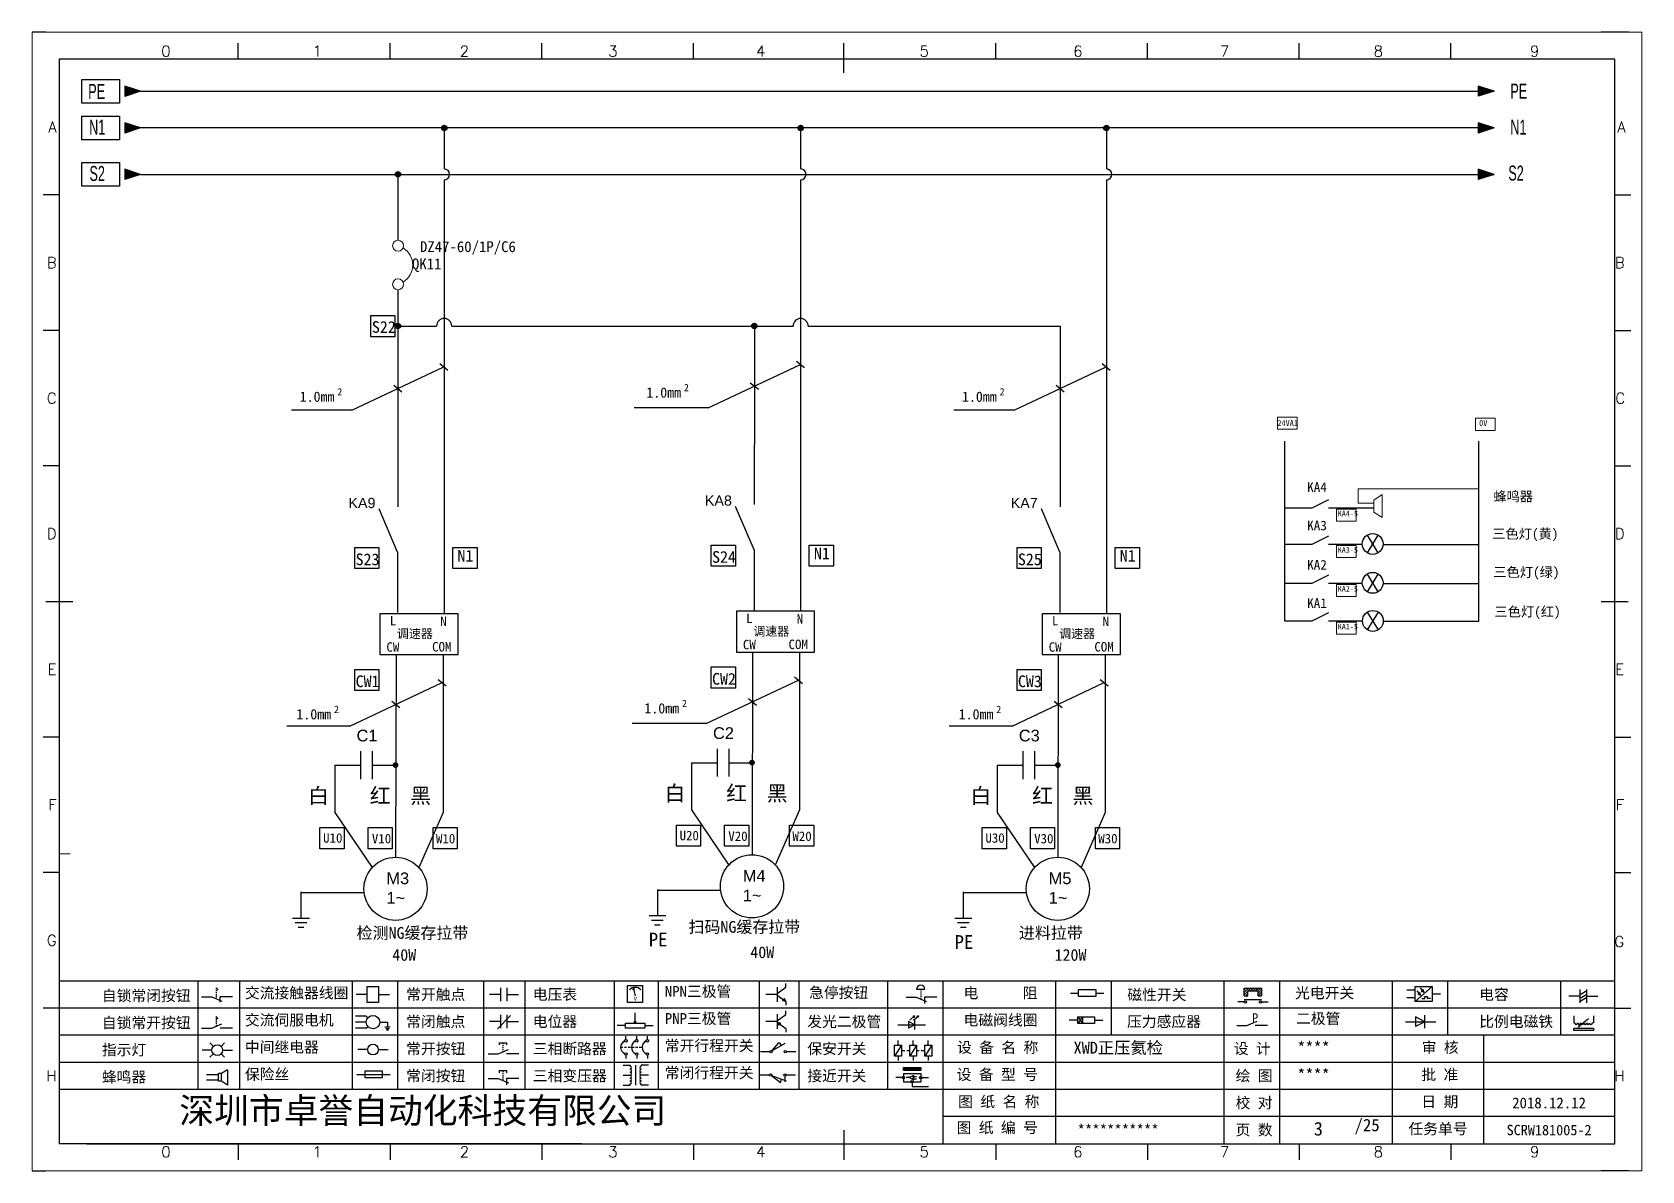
# Model space of a CAD drawing. Header units: millimetres. Extents: x -300 to 5587, y 233 to 3316.
# Drawn here: x 826.7 to 1123.7, y 1904.7 to 2114.7 of the extents above; entities that cross this region are included whole.
import ezdxf
from ezdxf.enums import TextEntityAlignment as Align

# ---------------------------------------------------------------- set-up
doc = ezdxf.new("R2010")
doc.units = ezdxf.units.MM
for name, color, linetype in [('AE_BOR', 1, 'Continuous'), ('MISC', 2, 'Continuous'), ('主图', 7, 'Continuous')]:
    doc.layers.add(name, color=color, linetype=linetype)
doc.layers.add('元件', color=4, linetype='Continuous', lineweight=25)
doc.styles.get("Standard").update_dxf_attribs({"font": ''})
doc.styles.add('WD', font='romans.shx', dxfattribs={"width": 0.8, "bigfont": 'gbcbig.shx'})
doc.styles.add('样式 0', font='')
doc.styles.add('样式 8', font='arial.ttf', dxfattribs={"width": 0.6, "height": 2.5})
doc.styles.add('汉字', font='')
doc.styles.get('Standard').set_extended_font_data('SimSun')
doc.styles.get('样式 0').set_extended_font_data('KaiTi_GB2312')
doc.styles.get('汉字').set_extended_font_data('新宋体')

msp = doc.modelspace()

# ---------------------------------------------------------------- texts
at = {"style": '汉字'}
msp.add_text('QK11', height=2, dxfattribs=at).set_placement((899.478, 2071.949), align=Align.MIDDLE_CENTER)
at = {"color": 0}
for p in [(876.038, 2046.506), (940.001, 2047.285), (998.24, 2046.506), (939.645, 1989.033), (875.432, 1987.934), (997.634, 1987.934)]:
    msp.add_text('1.0mm', height=1.89, dxfattribs=at).set_placement(p)
msp.add_text('3', height=2.5).set_placement((1063.157, 1911.188))
at = {"attachment_point": 1}
for s, insert, char_height, width, style in [('N1', (837.197, 2098.572), 2.772, 4.96666, '样式 8'), ('N1', (1099.436, 2098.554), 2.772, 4.96666, '样式 8'), ('S2', (837.26, 2090.009), 2.772, 4.96666, '样式 8'), ('S2', (1099.061, 2090.078), 2.772, 15.27425, '样式 8'), ('\\pi-0.08632;KA4', (1062.024, 2031.66), 1.7836, 3.98012, '样式 0'), ('\\pi-0.08632;KA3', (1062.024, 2024.582), 1.7836, 3.98012, '样式 0'), ('\\pi-0.08632;KA2', (1062.024, 2017.344), 1.7836, 3.98012, '样式 0'), ('\\pi-0.08632;KA1', (1062.024, 2010.266), 1.7836, 3.98012, '样式 0')]:
    msp.add_mtext(s, dxfattribs=dict(at, insert=insert, char_height=char_height, width=width, style=style))
at = {"color": 0, "lineweight": -2, "attachment_point": 1}
for s, insert, char_height, width in [('{\\C256;S22}', (889.367, 2061.388), 2.16, 6.57903), ('N1', (970.93, 2019.636), 2.16, 6.57903), ('S23', (886.366, 2018.528), 2.16, 6.57903), ('N1', (905.158, 2019.186), 2.16, 6.57903), ('S24', (952.137, 2018.979), 2.16, 6.57903), ('S25', (1008.568, 2018.528), 2.16, 6.57903), ('N1', (1027.36, 2019.186), 2.16, 6.57903), ('{调速器}', (893.983, 2004.533), 1.62, 7.06375), ('{调速器}', (959.754, 2004.984), 1.62, 7.06375), ('{调速器}', (1016.185, 2004.533), 1.62, 7.06375), ('CW1', (886.366, 1996.04), 2.16, 6.57903), ('CW2', (952.137, 1996.491), 2.16, 6.57903), ('CW3', (1008.568, 1996.04), 2.16, 6.57903), ('检测NG缓存拉带', (886.554, 1949.638), 2.16, 24.24945), ('{PE}', (940.456, 1948.597), 2.5415, 5.69717), ('扫码NG缓存拉带', (947.79, 1950.748), 2.16, 24.24945), ('进料拉带', (1008.756, 1949.638), 2.16, 24.24945), ('40W', (893.132, 1945.571), 2.16, 4.73578), ('40W', (959.194, 1946.059), 2.16, 4.73578), ('{PE}', (996.887, 1948.147), 2.5415, 5.69717), ('120W', (1015.334, 1945.571), 2.16, 4.73578)]:
    msp.add_mtext(s, dxfattribs=dict(at, insert=insert, char_height=char_height, width=width))
at = {"color": 0, "char_height": 1.35, "width": 2.39904, "attachment_point": 1}
for insert in [(946.953, 2049.809), (882.989, 2049.03), (1005.191, 2049.03), (882.383, 1990.458), (946.596, 1991.557), (1004.585, 1990.458)]:
    msp.add_mtext('2', dxfattribs=dict(at, insert=insert))
at = {"attachment_point": 1}
for s, insert, char_height, width in [('{\\fArial|b0|i0|c0|p32;K\\fArial|b0|i0|c238|p32;A\\fArial|b0|i0|c0|p32;9}', (885.04, 2028.794), 1.89, 3.40278), ('{\\fArial|b0|i0|c0|p32;K\\fArial|b0|i0|c238|p32;A\\fArial|b0|i0|c0|p32;8}', (950.811, 2029.245), 1.89, 3.40278), ('{\\fArial|b0|i0|c0|p32;K\\fArial|b0|i0|c238|p32;A\\fArial|b0|i0|c0|p32;7}', (1007.242, 2028.794), 1.89, 3.40278), ('{\\fSimSun|b0|i0|c134|p2;蜂鸣器}', (1096.286, 2029.961), 1.792, 25.16585), ('{三色灯(\\fSimSun|b0|i0|c134|p2;黄)}', (1096.084, 2023.064), 1.792, 25.16585), ('三色灯({\\fSimSun|b0|i0|c134|p2;绿)}', (1096.286, 2015.995), 1.792, 25.16585), ('三色{灯(\\fSimSun|b0|i0|c134|p2;红\\fSimSun|b0|i0|c134|p2;)}', (1096.497, 2008.694), 1.792, 25.16585), ('{\\fArial|b0|i0|c0|p32;C1}', (886.543, 1986.033), 2.15991, 3.40278), ('{\\fArial|b0|i0|c0|p32;C\\fArial|b0|i0|c238|p32;2}', (952.315, 1986.484), 2.15991, 3.40278), ('{\\fArial|b0|i0|c0|p32;C3}', (1008.745, 1986.033), 2.15991, 3.40278), ('白', (877.611, 1975.265), 2.808, 3.40278), ('红', (888.982, 1975.265), 2.808, 3.40278), ('黑', (896.456, 1975.265), 2.808, 3.40278), ('白', (943.383, 1975.716), 2.808, 3.40278), ('红', (954.753, 1975.716), 2.808, 3.40278), ('黑', (962.228, 1975.716), 2.808, 3.40278), ('白', (999.813, 1975.265), 2.808, 3.40278), ('红', (1011.184, 1975.265), 2.808, 3.40278), ('黑', (1018.658, 1975.265), 2.808, 3.40278), ('{\\fArial|b0|i0|c0|p32;M3\\P1~}', (892.049, 1959.701), 2.15991, 7.74271), ('{\\fArial|b0|i0|c0|p32;M4\\P1~}', (957.82, 1960.152), 2.15991, 7.74271), ('{\\fArial|b0|i0|c0|p32;M5\\P1~}', (1014.251, 1959.701), 2.15991, 7.74271)]:
    msp.add_mtext(s, dxfattribs=dict(at, insert=insert, char_height=char_height, width=width))
at = {"layer": 'MISC', "char_height": 2.772, "width": 4.96666, "attachment_point": 1, "style": '样式 8'}
for insert in [(837.033, 2105.137), (1099.436, 2105.207)]:
    msp.add_mtext('PE', dxfattribs=dict(at, insert=insert))
at = {"layer": 'MISC', "color": 0, "attachment_point": 1, "style": '样式 0'}
for s, insert, char_height, width in [('{\\fSimSun|b0|i0|c134|p2;DZ47-60/1P/C6}', (898.248, 2076.117), 2, 9.98661), ('{\\fNSimSun|b0|i0|c134|p49;24VA1}', (1056.437, 2043.151), 1.12, 2.80942), ('\\pi0.40359;{\\fNSimSun|b0|i0|c134|p49;0V}', (1093.268, 2043.151), 1.12, 3.19468), ('{\\fNSimSun|b0|i0|c134|p49;KA4-5}', (1067.579, 2026.411), 1, 4.03201), ('{\\fNSimSun|b0|i0|c134|p49;KA3-5}', (1067.579, 2019.689), 1, 4.03201), ('{\\fNSimSun|b0|i0|c134|p49;KA2-5}', (1067.579, 2012.505), 1, 4.03201), ('{\\fNSimSun|b0|i0|c134|p49;KA1-5}', (1067.579, 2005.542), 1, 4.03201)]:
    msp.add_mtext(s, dxfattribs=dict(at, insert=insert, char_height=char_height, width=width))
at = {"layer": '元件', "color": 0}
for s, height, p in [('L', 1.746, (892.659, 2005.262)), ('N', 1.746, (901.983, 2005.162)), ('L', 1.746, (958.431, 2005.713)), ('N', 1.746, (967.755, 2005.612)), ('L', 1.746, (1014.861, 2005.262)), ('N', 1.746, (1024.185, 2005.162)), ('CW', 1.7464, (892.056, 2000.41)), ('COM', 1.7464, (900.482, 2000.45)), ('CW', 1.7464, (957.827, 2000.861)), ('COM', 1.7464, (966.253, 2000.901)), ('CW', 1.7464, (1014.258, 2000.41)), ('COM', 1.7464, (1022.684, 2000.45)), ('U10', 1.7464, (880.37, 1965.189)), ('V10', 1.7464, (889.366, 1965.066)), ('W10', 1.7464, (901.191, 1965.066)), ('U20', 1.7464, (946.141, 1965.64)), ('V20', 1.7464, (955.137, 1965.517)), ('W20', 1.7464, (966.963, 1965.517)), ('U30', 1.7464, (1002.572, 1965.189)), ('V30', 1.7464, (1011.568, 1965.066)), ('W30', 1.7464, (1023.393, 1965.066))]:
    msp.add_text(s, height=height, dxfattribs=at).set_placement(p)

# ---------------------------------------------------------------- blocks, each defined once
blk = doc.blocks.new('磁性开关')
at = {"linetype": 'ByBlock'}
h = blk.add_hatch(dxfattribs=at)
h.set_pattern_fill('ANSI31', color=256, scale=0.1, style=0)
h.paths.add_polyline_path([(-1910.88, -776.69), (-1910.88, -775.29), (-1907.69, -775.29), (-1907.69, -776.69), (-1908.31, -776.69), (-1908.31, -775.79), (-1910.25, -775.79), (-1910.25, -776.69)])
for p, q in [((-1910.91, -777.81), (-1912.09, -777.81)), ((-1910.88, -776.69), (-1910.88, -775.29)), ((-1910.88, -775.29), (-1907.69, -775.29)), ((-1910.88, -776.69), (-1910.25, -776.69)), ((-1910.88, -777.39), (-1907.69, -777.39)), ((-1910.25, -776.69), (-1910.25, -775.79)), ((-1910.25, -775.79), (-1908.31, -775.79)), ((-1908.31, -776.69), (-1908.31, -775.79)), ((-1908.31, -776.69), (-1907.69, -776.69)), ((-1907.69, -775.29), (-1907.69, -776.69)), ((-1907.66, -777.81), (-1906.48, -777.81))]:
    blk.add_line(p, q, dxfattribs=at)
for centre in [(-1910.68, -777.81), (-1907.88, -777.81)]:
    blk.add_circle(centre, 0.225, dxfattribs=at)
blk = doc.blocks.new('*U4')
at = {"linetype": 'ByBlock'}
for p, q in [((-1909.23, -780.45), (-1909.23, -780.67)), ((-1909.23, -780.45), (-1908.92, -780.84)), ((-1909.23, -780.84), (-1909.23, -781.05)), ((-1911.92, -782.07), (-1910.06, -782.07)), ((-1910.06, -782.07), (-1908.18, -782.88)), ((-1909.23, -781.23), (-1909.23, -781.44)), ((-1909.23, -781.61), (-1909.23, -781.83)), ((-1909.23, -782), (-1909.23, -782.21)), ((-1909.23, -782.38), (-1909.23, -782.43)), ((-1908.52, -783.07), (-1908.52, -782.07)), ((-1906.25, -782.07), (-1908.52, -782.07))]:
    blk.add_line(p, q, dxfattribs=at)
blk = doc.blocks.new('*U6')
at = {"linetype": 'ByBlock'}
for p, q in [((-1911.92, -792.89), (-1910.06, -792.89)), ((-1910.06, -792.89), (-1908.18, -792.08)), ((-1908.88, -791.17), (-1909.23, -790.71)), ((-1909.23, -790.71), (-1909.23, -790.92)), ((-1909.23, -791.09), (-1909.23, -791.31)), ((-1909.23, -791.48), (-1909.23, -791.69)), ((-1909.23, -791.86), (-1909.23, -792.08)), ((-1909.23, -792.25), (-1909.23, -792.47)), ((-1906.25, -792.89), (-1908.52, -792.89))]:
    blk.add_line(p, q, dxfattribs=at)
blk = doc.blocks.new('蜂鸣器')
at = {"linetype": 'ByBlock'}
for p, q in [((-1907.17, -795.53), (-1908.25, -796.26)), ((-1907.17, -795.53), (-1907.17, -798.41)), ((-1908.8, -796.48), (-1911.01, -796.48)), ((-1908.8, -797.46), (-1911.01, -797.46)), ((-1908.25, -796.26), (-1908.8, -796.26)), ((-1908.8, -797.68), (-1908.8, -796.26)), ((-1908.25, -797.68), (-1908.8, -797.68)), ((-1908.25, -797.68), (-1908.25, -796.26)), ((-1907.17, -798.41), (-1908.25, -797.68))]:
    blk.add_line(p, q, dxfattribs=at)
blk = doc.blocks.new('指示灯')
at = {"linetype": 'ByBlock'}
for p, q in [((-1854.25, -776.92), (-1856.06, -776.92)), ((-1854.62, -775.59), (-1853.97, -776.23)), ((-1854.62, -778.25), (-1853.97, -777.61)), ((-1851.9, -775.59), (-1852.54, -776.23)), ((-1851.9, -778.25), (-1852.54, -777.61)), ((-1852.26, -776.92), (-1850.45, -776.92))]:
    blk.add_line(p, q, dxfattribs=at)
blk.add_circle((-1853.26, -776.92), 0.992, dxfattribs=at)
blk = doc.blocks.new('光电开关')
at = {"linetype": 'ByBlock'}
h = blk.add_hatch(dxfattribs=at)
h.set_pattern_fill('ANSI31', color=256, scale=0.01, style=0)
h.set_pattern_definition([(45, (0.172267, 0), (-0.0224506403, 0.0224506403), [])])
h.paths.add_polyline_path([(-1882.44, -776.34), (-1882.5, -775.91), (-1882.68, -776.07)])
h.paths.add_polyline_path([(-1882.86, -776.23), (-1882.44, -776.34), (-1882.68, -776.07)])
h.paths.add_polyline_path([(-1883.05, -776.88), (-1883.11, -776.45), (-1883.29, -776.61)])
h.paths.add_polyline_path([(-1883.47, -776.77), (-1883.05, -776.88), (-1883.29, -776.61)])
for p, q in [((-1884.01, -775.96), (-1885.56, -775.96)), ((-1884.01, -777.39), (-1885.56, -777.39)), ((-1880.91, -775.3), (-1884.01, -778.05)), ((-1883.75, -776.09), (-1883.05, -776.88)), ((-1883.11, -776.45), (-1883.47, -776.77)), ((-1883.05, -776.88), (-1883.47, -776.77)), ((-1883.14, -775.55), (-1882.44, -776.34)), ((-1883.05, -776.88), (-1883.11, -776.45)), ((-1882.5, -775.91), (-1882.86, -776.23)), ((-1882.44, -776.34), (-1882.86, -776.23)), ((-1882.78, -777.47), (-1882.23, -777.47)), ((-1882.44, -776.34), (-1882.5, -775.91)), ((-1882.23, -777.47), (-1882.23, -777.14)), ((-1882.23, -777.14), (-1881.78, -777.14)), ((-1881.78, -777.47), (-1881.78, -777.14)), ((-1881.23, -777.47), (-1881.78, -777.47)), ((-1879.37, -776.67), (-1880.91, -776.67))]:
    blk.add_line(p, q, dxfattribs=at)
blk.add_lwpolyline([(-1884.01, -775.3), (-1880.91, -775.3), (-1880.91, -778.05), (-1884.01, -778.05)], close=True, dxfattribs=at)
blk = doc.blocks.new('交流接触器线圈')
at = {"linetype": 'ByBlock'}
for p, q in [((-1880.82, -781.77), (-1882.87, -781.77)), ((-1878.72, -781.77), (-1876.67, -781.77))]:
    blk.add_line(p, q, dxfattribs=at)
blk.add_lwpolyline([(-1880.82, -780.28), (-1878.72, -780.28), (-1878.72, -783.26), (-1880.82, -783.26)], close=True, dxfattribs=at)
blk = doc.blocks.new('交流伺服电机')
at = {"linetype": 'ByBlock'}
for p, q in [((-1880.97, -785.75), (-1882.94, -785.75)), ((-1880.97, -786.85), (-1882.94, -786.85)), ((-1880.97, -785.75), (-1880.65, -786.03)), ((-1878.49, -786.85), (-1877.07, -786.85)), ((-1877.07, -786.85), (-1877.07, -787.72)), ((-1880.97, -787.94), (-1882.94, -787.94)), ((-1880.97, -787.94), (-1880.65, -787.67)), ((-1877.54, -787.72), (-1876.59, -787.72)), ((-1877.38, -788.01), (-1876.75, -788.01)), ((-1877.23, -788.29), (-1876.9, -788.29))]:
    blk.add_line(p, q, dxfattribs=at)
blk.add_circle((-1879.73, -786.85), 1.24, dxfattribs=at)
blk = doc.blocks.new('中间继电器')
at = {"linetype": 'ByBlock'}
for p, q in [((-1880.72, -791.92), (-1882.54, -791.92)), ((-1878.74, -791.92), (-1876.92, -791.92))]:
    blk.add_line(p, q, dxfattribs=at)
blk.add_circle((-1879.73, -791.92), 0.992, dxfattribs=at)
blk = doc.blocks.new('保险丝')
at = {"linetype": 'ByBlock'}
blk.add_line((-1882.72, -796.49), (-1876.55, -796.49), dxfattribs=at)
blk.add_lwpolyline([(-1881.2, -795.86), (-1878.06, -795.86), (-1878.06, -797.12), (-1881.2, -797.12)], close=True, dxfattribs=at)
blk = doc.blocks.new('常开按钮')
at = {"linetype": 'ByBlock'}
for p, q in [((-1910.06, -787.73), (-1908.18, -786.93)), ((-1909.9, -785.68), (-1908.56, -785.68)), ((-1909.9, -785.68), (-1909.9, -786.07)), ((-1909.23, -785.68), (-1909.23, -785.89)), ((-1909.23, -786.06), (-1909.23, -786.28)), ((-1909.23, -786.45), (-1909.23, -786.67)), ((-1909.23, -786.84), (-1909.23, -787.05)), ((-1908.56, -785.68), (-1908.56, -786.07)), ((-1911.92, -787.73), (-1910.06, -787.73)), ((-1909.23, -787.22), (-1909.23, -787.38)), ((-1906.25, -787.73), (-1908.52, -787.73))]:
    blk.add_line(p, q, dxfattribs=at)
blk = doc.blocks.new('常开触点')
at = {"linetype": 'ByBlock'}
for p, q in [((-1853.82, -782.99), (-1853.82, -780.56)), ((-1852.6, -782.99), (-1852.6, -780.56)), ((-1853.82, -781.77), (-1855.88, -781.77)), ((-1852.6, -781.77), (-1850.55, -781.77))]:
    blk.add_line(p, q, dxfattribs=at)
blk = doc.blocks.new('常闭触点')
at = {"linetype": 'ByBlock'}
for p, q in [((-1853.82, -786.77), (-1855.88, -786.77)), ((-1852.01, -785.66), (-1854.43, -788.1)), ((-1853.82, -787.99), (-1853.82, -785.56)), ((-1852.6, -787.99), (-1852.6, -785.56)), ((-1852.6, -786.77), (-1850.55, -786.77))]:
    blk.add_line(p, q, dxfattribs=at)
blk = doc.blocks.new('常闭按钮')
at = {"linetype": 'ByBlock'}
for p, q in [((-1856.13, -792.28), (-1854.28, -792.28)), ((-1854.28, -792.28), (-1852.4, -793.09)), ((-1854.11, -790.83), (-1852.77, -790.83)), ((-1854.11, -790.83), (-1854.11, -791.22)), ((-1853.44, -790.83), (-1853.44, -791.04)), ((-1853.44, -791.21), (-1853.44, -791.43)), ((-1853.44, -791.6), (-1853.44, -791.82)), ((-1853.44, -791.99), (-1853.44, -792.2)), ((-1853.44, -792.37), (-1853.44, -792.53)), ((-1852.77, -790.83), (-1852.77, -791.22)), ((-1850.47, -792.28), (-1852.73, -792.28)), ((-1852.73, -792.28), (-1852.73, -793.43))]:
    blk.add_line(p, q, dxfattribs=at)
blk = doc.blocks.new('电磁阀线圈')
at = {"linetype": 'ByBlock'}
for p, q in [((-1854.61, -795.92), (-1853.75, -797.16)), ((-1853.75, -795.92), (-1854.61, -797.16)), ((-1853.75, -795.92), (-1853.75, -797.16)), ((-1854.61, -796.54), (-1856.17, -796.54)), ((-1851.53, -796.54), (-1849.97, -796.54))]:
    blk.add_line(p, q, dxfattribs=at)
blk.add_lwpolyline([(-1854.61, -795.92), (-1851.53, -795.92), (-1851.53, -797.16), (-1854.61, -797.16)], close=True, dxfattribs=at)
blk = doc.blocks.new('电压表')
at = {"linetype": 'ByBlock'}
for p, q in [((-1814.84, -780.75), (-1814.91, -781.13)), ((-1814.6, -781.05), (-1814.91, -781.13)), ((-1814.84, -780.75), (-1814.46, -782.26)), ((-1814.84, -780.75), (-1814.6, -781.05))]:
    blk.add_line(p, q, dxfattribs=at)
blk.add_lwpolyline([(-1815.84, -780.34), (-1813.07, -780.34), (-1813.07, -783.49), (-1815.84, -783.49)], close=True, dxfattribs=at)
blk.add_arc((-1814.46, -782.26), 1.56, 46.8313, 133.1687, dxfattribs=at)
at = {"linetype": 'ByBlock', "insert": (-1814.7, -782.39), "char_height": 0.75, "width": 0.6768, "attachment_point": 1}
blk.add_mtext('V', dxfattribs=at)
blk = doc.blocks.new('电位器')
at = {"linetype": 'ByBlock'}
for p, q in [((-1814.45, -787.3), (-1814.62, -786.96)), ((-1814.62, -786.96), (-1814.27, -786.96)), ((-1814.45, -787.3), (-1814.45, -785.39)), ((-1814.45, -787.3), (-1814.27, -786.96)), ((-1816.21, -787.75), (-1817.79, -787.75)), ((-1812.68, -787.75), (-1811.1, -787.75))]:
    blk.add_line(p, q, dxfattribs=at)
blk.add_lwpolyline([(-1816.21, -787.3), (-1812.68, -787.3), (-1812.68, -788.2), (-1816.21, -788.2)], close=True, dxfattribs=at)
blk = doc.blocks.new('三相断路器')
at = {"linetype": 'ByBlock'}
for p, q in [((-1816.17, -790.33), (-1816.17, -789.7)), ((-1814.17, -790.33), (-1814.17, -789.7)), ((-1812.18, -790.33), (-1812.18, -789.7)), ((-1817.14, -791.74), (-1816.72, -791.74)), ((-1816.45, -791.74), (-1816.03, -791.74)), ((-1815.76, -791.74), (-1815.34, -791.74)), ((-1815.07, -791.74), (-1814.65, -791.74)), ((-1814.38, -791.74), (-1813.96, -791.74)), ((-1813.69, -791.74), (-1813.27, -791.74)), ((-1816.17, -793.19), (-1816.17, -793.83)), ((-1814.17, -793.19), (-1814.17, -793.83)), ((-1812.18, -793.19), (-1812.18, -793.83))]:
    blk.add_line(p, q, dxfattribs=at)
for centre in [(-1816.17, -790.55), (-1816.17, -792.98), (-1814.17, -790.55), (-1814.17, -792.98), (-1812.18, -790.55), (-1812.18, -792.98)]:
    blk.add_circle(centre, 0.219, dxfattribs=at)
for centre in [(-1815.81, -791.74), (-1813.82, -791.74), (-1811.83, -791.74)]:
    blk.add_arc(centre, 1.32, 115.5791, 244.4209, dxfattribs=at)
blk = doc.blocks.new('三相变压器')
at = {"linetype": 'ByBlock'}
for p, q in [((-1816.69, -795.03), (-1815.37, -795.03)), ((-1815.37, -795.03), (-1815.37, -795.24)), ((-1814.34, -798.7), (-1814.34, -795.04)), ((-1812, -795.03), (-1813.32, -795.03)), ((-1813.32, -795.03), (-1813.32, -795.24)), ((-1816.69, -796.87), (-1815.37, -796.87)), ((-1816.69, -798.71), (-1815.37, -798.71)), ((-1815.37, -798.71), (-1815.37, -798.5)), ((-1812, -796.87), (-1813.32, -796.87)), ((-1813.32, -798.71), (-1813.32, -798.5)), ((-1812, -798.71), (-1813.32, -798.71))]:
    blk.add_line(p, q, dxfattribs=at)
for centre, start, end in [((-1815.37, -795.51), 270, 90), ((-1815.37, -796.06), 270, 90), ((-1813.32, -795.51), 90, 270), ((-1813.32, -796.06), 90, 270), ((-1815.37, -796.6), 270, 90), ((-1815.37, -797.14), 270, 90), ((-1815.37, -797.68), 270, 90), ((-1815.37, -798.23), 270, 90), ((-1813.32, -796.6), 90, 270), ((-1813.32, -797.14), 90, 270), ((-1813.32, -797.68), 90, 270), ((-1813.32, -798.23), 90, 270)]:
    blk.add_arc(centre, 0.271, start, end, dxfattribs=at)
blk = doc.blocks.new('压力感应器')
at = {"linetype": 'ByBlock'}
for p, q in [((-1817.44, -777.73), (-1815.59, -777.73)), ((-1815.59, -777.73), (-1813.71, -776.93)), ((-1811.78, -777.73), (-1814.05, -777.73))]:
    blk.add_line(p, q, dxfattribs=at)
at = {"linetype": 'ByBlock', "insert": (-1814.65, -775.48), "char_height": 1.68, "width": 1.2242, "attachment_point": 1}
blk.add_mtext('{\\fNSimSun|b0|i0|c134|p49;P}', dxfattribs=at)
blk = doc.blocks.new('二极管')
at = {"linetype": 'ByBlock'}
for p, q in [((-1787.52, -776.77), (-1781.92, -776.77)), ((-1783.97, -776.77), (-1785.69, -775.9)), ((-1785.69, -775.9), (-1785.69, -777.65)), ((-1783.97, -776.77), (-1785.69, -777.65)), ((-1783.97, -777.99), (-1783.97, -775.56))]:
    blk.add_line(p, q, dxfattribs=at)
blk = doc.blocks.new('NPN三极管')
at = {"linetype": 'ByBlock'}
for p, q in [((-1785.73, -780.61), (-1785.73, -783.32)), ((-1785.73, -781.82), (-1784.15, -780.66)), ((-1784.15, -780.66), (-1784.15, -779.98)), ((-1785.73, -781.97), (-1787.81, -781.97)), ((-1785.73, -782.11), (-1784.15, -783.27)), ((-1784.41, -782.73), (-1784.74, -783.18)), ((-1784.15, -783.27), (-1784.74, -783.18)), ((-1784.15, -783.27), (-1784.41, -782.73)), ((-1784.15, -783.27), (-1784.15, -783.96))]:
    blk.add_line(p, q, dxfattribs=at)
blk = doc.blocks.new('PNP三极管')
at = {"linetype": 'ByBlock'}
for p, q in [((-1784.9, -786.74), (-1786.98, -786.74)), ((-1784.9, -785.38), (-1784.9, -788.09)), ((-1784.9, -786.59), (-1783.32, -785.43)), ((-1784.9, -786.88), (-1783.32, -788.04)), ((-1784.9, -786.88), (-1784.31, -786.97)), ((-1784.9, -786.88), (-1784.64, -787.42)), ((-1784.31, -786.97), (-1784.64, -787.42)), ((-1783.32, -785.43), (-1783.32, -784.75)), ((-1783.32, -788.04), (-1783.32, -788.73))]:
    blk.add_line(p, q, dxfattribs=at)
blk = doc.blocks.new('常开行程开关')
at = {"linetype": 'ByBlock'}
for p, q in [((-1786.29, -792.3), (-1788.01, -792.3)), ((-1785.89, -792.17), (-1784.52, -790.62)), ((-1785.89, -792.17), (-1783.43, -790.72)), ((-1784.52, -790.62), (-1784.19, -791.17)), ((-1781.48, -792.3), (-1783.21, -792.3))]:
    blk.add_line(p, q, dxfattribs=at)
for centre in [(-1786.07, -792.3), (-1783.42, -792.3)]:
    blk.add_circle(centre, 0.219, dxfattribs=at)
blk = doc.blocks.new('常闭行程开关')
at = {"linetype": 'ByBlock'}
for p, q in [((-1786.34, -796.62), (-1788.07, -796.62)), ((-1785.93, -796.72), (-1783.25, -797.7)), ((-1785.93, -796.72), (-1784.3, -798)), ((-1784.3, -798), (-1784.08, -797.4)), ((-1783.48, -796.84), (-1783.48, -797.85)), ((-1781.54, -796.62), (-1783.26, -796.62))]:
    blk.add_line(p, q, dxfattribs=at)
for centre in [(-1786.12, -796.62), (-1783.48, -796.62)]:
    blk.add_circle(centre, 0.219, dxfattribs=at)
blk = doc.blocks.new('电容')
at = {"linetype": 'ByBlock'}
for p, q in [((-1756.08, -782.99), (-1756.08, -780.56)), ((-1754.86, -780.79), (-1756.08, -781.55)), ((-1754.86, -782.99), (-1754.86, -780.56)), ((-1756.08, -781.77), (-1758.13, -781.77)), ((-1754.86, -781.44), (-1756.08, -782.2)), ((-1754.86, -781.99), (-1756.08, -782.75)), ((-1754.86, -781.77), (-1752.81, -781.77))]:
    blk.add_line(p, q, dxfattribs=at)
blk = doc.blocks.new('发光二极管')
at = {"linetype": 'ByBlock'}
for p, q in [((-1758.01, -786.77), (-1752.89, -786.77)), ((-1754.84, -786.77), (-1756.04, -786.16)), ((-1756.04, -786.16), (-1756.04, -787.39)), ((-1754.84, -786.77), (-1756.04, -787.39)), ((-1755.78, -785.92), (-1754.89, -785.14)), ((-1754.89, -785.14), (-1755.2, -785.22)), ((-1755.2, -785.22), (-1755.01, -785.43)), ((-1755.08, -785.92), (-1754.18, -785.14)), ((-1754.89, -785.14), (-1755.01, -785.43)), ((-1754.84, -787.63), (-1754.84, -785.92)), ((-1754.18, -785.14), (-1754.49, -785.22)), ((-1754.49, -785.22), (-1754.31, -785.43)), ((-1754.18, -785.14), (-1754.31, -785.43))]:
    blk.add_line(p, q, dxfattribs=at)
blk = doc.blocks.new('比例电磁阀')
at = {"linetype": 'ByBlock'}
for p, q in [((-1757.26, -775.38), (-1757.26, -776.71)), ((-1757.26, -776.71), (-1757.05, -776.71)), ((-1753.6, -777.73), (-1757.25, -777.73)), ((-1757.25, -778.13), (-1757.25, -777.73)), ((-1753.6, -778.13), (-1757.25, -778.13)), ((-1754.5, -775.98), (-1756.35, -777.44)), ((-1756.35, -777.44), (-1756.25, -777.25)), ((-1756.35, -777.44), (-1756.15, -777.38)), ((-1756.15, -777.38), (-1756.25, -777.25)), ((-1753.58, -776.71), (-1753.8, -776.71)), ((-1753.6, -777.73), (-1753.6, -778.13)), ((-1753.58, -775.38), (-1753.58, -776.71))]:
    blk.add_line(p, q, dxfattribs=at)
for centre in [(-1756.78, -776.71), (-1756.24, -776.71), (-1755.7, -776.71), (-1755.15, -776.71), (-1754.61, -776.71), (-1754.07, -776.71)]:
    blk.add_arc(centre, 0.271, 180, 0, dxfattribs=at)
blk = doc.blocks.new('保安开关')
at = {"linetype": 'ByBlock'}
for p, q in [((-1757.96, -790.79), (-1757.96, -789.97)), ((-1755.17, -790.79), (-1755.17, -789.97)), ((-1752.39, -790.79), (-1752.39, -789.97)), ((-1757.33, -790.79), (-1758.6, -792.81)), ((-1757.96, -792.81), (-1757.96, -793.62)), ((-1757.33, -791.8), (-1756.72, -791.8)), ((-1756.35, -791.8), (-1755.89, -791.8)), ((-1754.54, -790.79), (-1755.81, -792.81)), ((-1755.17, -792.81), (-1755.17, -793.62)), ((-1754.52, -791.8), (-1754.06, -791.8)), ((-1753.69, -791.8), (-1753.08, -791.8)), ((-1751.75, -790.79), (-1753.02, -792.81)), ((-1752.39, -792.81), (-1752.39, -793.62))]:
    blk.add_line(p, q, dxfattribs=at)
for points in [[(-1758.6, -790.79), (-1757.33, -790.79), (-1757.33, -792.81), (-1758.6, -792.81)], [(-1755.81, -790.79), (-1754.54, -790.79), (-1754.54, -792.81), (-1755.81, -792.81)], [(-1753.02, -790.79), (-1751.75, -790.79), (-1751.75, -792.81), (-1753.02, -792.81)]]:
    blk.add_lwpolyline(points, close=True, dxfattribs=at)
blk = doc.blocks.new('接近开关')
at = {"linetype": 'ByBlock'}
h = blk.add_hatch(dxfattribs=at)
h.set_pattern_fill('ANSI31', color=256, scale=0.01, style=0)
h.set_pattern_definition([(45, (-89.131516, -30.795668), (-0.0224506403, 0.0224506403), [])])
h.paths.add_polyline_path([(-1516.96, -1123.35), (-1516.96, -1122.85), (-1513.76, -1122.85), (-1513.76, -1123.35)])
for p, q in [((-1517.18, -1124.71), (-1518.36, -1124.71)), ((-1516.96, -1123.35), (-1516.96, -1122.85)), ((-1516.96, -1122.85), (-1513.76, -1122.85)), ((-1516.96, -1123.35), (-1513.76, -1123.35)), ((-1516.96, -1123.95), (-1513.76, -1123.95)), ((-1516.96, -1123.95), (-1516.96, -1125.47)), ((-1516.96, -1125.47), (-1513.76, -1125.47)), ((-1515.91, -1124.71), (-1516.45, -1124.71)), ((-1515.11, -1124.31), (-1515.91, -1124.71)), ((-1515.11, -1125.11), (-1515.91, -1124.71)), ((-1515.33, -1124.53), (-1515.17, -1124.53)), ((-1515.33, -1124.88), (-1515.17, -1124.88)), ((-1515.25, -1124.45), (-1515.25, -1124.61)), ((-1515.11, -1124.31), (-1515.11, -1125.11)), ((-1515.11, -1124.48), (-1514.58, -1124.48)), ((-1515.11, -1124.94), (-1514.58, -1124.94)), ((-1513.76, -1122.85), (-1513.76, -1123.35)), ((-1513.76, -1123.95), (-1513.76, -1125.47)), ((-1513.54, -1124.71), (-1512.36, -1124.71)), ((-1515.36, -1125.69), (-1515.36, -1126.36)), ((-1515.36, -1126.36), (-1512.36, -1126.36))]:
    blk.add_line(p, q, dxfattribs=at)
for centre in [(-1516.96, -1124.71), (-1515.36, -1125.47), (-1513.76, -1124.71)]:
    blk.add_circle(centre, 0.225, dxfattribs=at)
blk = doc.blocks.new('电阻')
at = {"linetype": 'ByBlock'}
for p, q in [((-3.09, 0), (-1.57, 0)), ((1.57, 0), (3.09, 0))]:
    blk.add_line(p, q, dxfattribs=at)
blk.add_lwpolyline([(-1.57, 0.63), (1.57, 0.63), (1.57, -0.63), (-1.57, -0.63)], close=True, dxfattribs=at)
blk = doc.blocks.new('急停按钮')
at = {"linetype": 'ByBlock'}
for p, q in [((-1.86, 0), (0, 0)), ((0, 0), (1.88, -0.81)), ((0.06, 1.45), (1.61, 1.45)), ((0.83, 1.45), (0.83, 1.24)), ((0.83, 1.07), (0.83, 0.85)), ((0.83, 0.68), (0.83, 0.47)), ((0.83, 0.29), (0.83, 0.08)), ((3.81, 0), (1.54, 0)), ((1.54, 0), (1.54, -1.15)), ((0.83, -0.09), (0.83, -0.24))]:
    blk.add_line(p, q, dxfattribs=at)
blk.add_arc((0.83, 1.45), 0.774, 0, 180)
blk = doc.blocks.new('电控横A4')
for p, q in [((292, -5), (5, -5)), ((5, -5), (5, -205)), ((292, -205), (292, -5)), ((10.03, -205), (289.53, -205)), ((130.8, -205), (190.75, -205)), ((190.75, -205), (259.54, -205))]:
    blk.add_line(p, q)
at = {"lineweight": 9, "ltscale": 0.1}
for p, q in [((5, -151.57), (7, -151.57)), ((101.34, -205), (130.8, -205)), ((129.44, -205), (129.44, -205)), ((129.44, -205), (129.44, -205)), ((129.44, -205), (129.44, -205)), ((129.44, -205), (129.44, -205))]:
    blk.add_line(p, q, dxfattribs=at)
at = {"linetype": 'ByBlock'}
for p, q in [((292, -175), (5, -175)), ((292, -180), (5, -180)), ((292, -185), (5, -185)), ((292, -190), (5, -190)), ((292, -195), (5, -195)), ((292, -200), (168.03, -200))]:
    blk.add_line(p, q, dxfattribs=at)
at = {"color": 0, "lineweight": -2}
for p, q in [((30.58, -175), (30.58, -195)), ((38.26, -175), (38.26, -195)), ((59.05, -175), (59.05, -195)), ((67.4, -175), (67.4, -195)), ((83.26, -175), (83.26, -195)), ((90.91, -175), (90.91, -195)), ((107.4, -175), (107.4, -195)), ((115.5, -175), (115.5, -195)), ((134.12, -175), (134.12, -195)), ((141.48, -175), (141.48, -195)), ((157.79, -175), (157.79, -195)), ((168.03, -175), (168.03, -204.92)), ((188.84, -175), (188.84, -185)), ((199.08, -175), (199.08, -185)), ((219.89, -175), (219.89, -185)), ((230.12, -175), (230.12, -185)), ((250.93, -175), (250.93, -185)), ((261.17, -175), (261.17, -185)), ((281.98, -175), (281.98, -185)), ((188.84, -185), (188.84, -204.92)), ((219.89, -185), (219.89, -205)), ((230.12, -185), (230.12, -205)), ((250.93, -185), (250.93, -205)), ((267.79, -185), (267.79, -205))]:
    blk.add_line(p, q, dxfattribs=at)
at = {"color": 0, "ltscale": 2}
for p, q in [((292, -205), (292, -183.55)), ((101.34, -205), (5, -205)), ((259.54, -205), (289.53, -205)), ((259.54, -205), (292, -205))]:
    blk.add_line(p, q, dxfattribs=at)
at = {"layer": 'AE_BOR', "lineweight": 30}
for p, q in [((2.53, 0), (0, 0)), ((294.53, 0), (289.53, 0)), ((0, -210), (2.53, -210)), ((294.53, -210), (289.53, -210))]:
    blk.add_line(p, q, dxfattribs=at)
at = {"layer": 'AE_BOR', "color": 1, "lineweight": 15}
for p, q in [((0, 0), (297, 0)), ((0, -210), (0, 0)), ((297, 0), (297, -210)), ((297, -210), (0, -210))]:
    blk.add_line(p, q, dxfattribs=at)
at = {"layer": 'AE_BOR'}
for p, q in [((38.03, -5), (38.03, -2)), ((66.03, -5), (66.03, -2)), ((94.03, -5), (94.03, -2)), ((122.03, -5), (122.03, -2)), ((149.78, -5), (149.78, -2)), ((177.78, -5), (177.78, -2)), ((205.78, -5), (205.78, -2)), ((233.78, -5), (233.78, -2)), ((261.78, -5), (261.78, -2)), ((5, -30), (2, -30)), ((292, -30), (295, -30)), ((5, -55), (2, -55)), ((292, -55), (295, -55)), ((5, -80), (2, -80)), ((292, -80), (295, -80)), ((5, -130), (2, -130)), ((292, -130), (295, -130)), ((5, -155), (2, -155)), ((292, -155), (295, -155)), ((5, -180), (2, -180)), ((292, -180), (295, -180)), ((38.03, -205), (38.03, -208)), ((66.03, -205), (66.03, -208)), ((94.03, -205), (94.03, -208)), ((122.03, -205), (122.03, -208)), ((149.78, -205), (149.78, -208)), ((177.78, -205), (177.78, -208)), ((205.78, -205), (205.78, -208)), ((233.78, -205), (233.78, -208)), ((261.78, -205), (261.78, -208))]:
    blk.add_line(p, q, dxfattribs=at)
at = {"layer": 'AE_BOR', "color": 2, "lineweight": 30}
for p, q in [((149.78, -7.5), (149.78, -2.5)), ((2.5, -105), (7.5, -105)), ((289.5, -105), (294.5, -105)), ((149.78, -202.5), (149.78, -207.5)), ((149.78, -205), (149.78, -207.5))]:
    blk.add_line(p, q, dxfattribs=at)
at = {"linetype": 'ByBlock'}
for name, p in [('*U4', (1943.19, 604.18)), ('交流接触器线圈', (1942.62, 604.27)), ('常开触点', (1940.27, 604.3)), ('电压表', (1925.71, 604.52)), ('NPN三极管', (1923.2, 604.5)), ('磁性开关', (2134.53, 598.96)), ('光电开关', (2139.22, 599.27)), ('电容', (2041.69, 603.98)), ('电位器', (1925.71, 604.52)), ('PNP三极管', (1922.37, 604.27)), ('压力感应器', (2039.72, 594.52)), ('*U6', (1943.19, 609.18)), ('交流伺服电机', (1942.62, 604.27)), ('常闭触点', (1940.27, 604.3)), ('发光二极管', (1917.72, 603.69)), ('电磁阀线圈', (2047.53, 614.3)), ('二极管', (2040.91, 594.27)), ('比例电磁阀', (2041.69, 593.98)), ('指示灯', (1887.41, 589.18)), ('中间继电器', (1942.62, 604.27)), ('常开按钮', (1996.06, 599.3)), ('三相断路器', (1925.71, 604.52)), ('常开行程开关', (1922.37, 604.27)), ('保安开关', (1917.72, 603.98)), ('蜂鸣器', (1943.19, 604.18)), ('保险丝', (1942.62, 604.27)), ('常闭按钮', (1940.27, 599.3)), ('三相变压器', (1925.71, 604.52)), ('常闭行程开关', (1922.37, 604.27)), ('接近开关', (1677.72, 931.9))]:
    blk.add_blockref(name, p, dxfattribs=at)
for name, p in [('急停按钮', (163.12, -177.98)), ('电阻', (194.66, -177.22))]:
    blk.add_blockref(name, p)
at = {"char_height": 2, "attachment_point": 1, "style": '汉字'}
for s, insert in [('{\\fKaiTi_GB2312|b0|i0|c134|p49;自锁常闭按钮}', (12.86, -176.69)), ('{\\fKaiTi_GB2312|b0|i0|c134|p49;交流接触器线圈}', (39.25, -176.19)), ('{\\fKaiTi_GB2312|b0|i0|c134|p49;常开触点}', (69.01, -176.48)), ('{\\fKaiTi_GB2312|b0|i0|c134|p49;电压表}', (92.37, -176.47)), ('{\\fKaiTi_GB2312|b0|i0|c134|p49;NPN三极管}', (116.73, -175.91)), ('{\\fKaiTi_GB2312|b0|i0|c134|p49;急停按钮}', (143.35, -176.12)), ('{\\fKaiTi_GB2312|b0|i0|c134|p49;电      阻}', (171.86, -176.19)), ('{\\fKaiTi_GB2312|b0|i0|c134|p49;磁性开关}', (202.07, -176.53)), ('{\\fKaiTi_GB2312|b0|i0|c134|p49;光电开关}', (233.02, -176.19)), ('{\\fKaiTi_GB2312|b0|i0|c134|p49;电容}', (267, -176.48)), ('{\\fKaiTi_GB2312|b0|i0|c134|p49;交流伺服电机}', (39.25, -181.19)), ('{\\fKaiTi_GB2312|b0|i0|c134|p49;电位器}', (92.37, -181.47)), ('{\\fKaiTi_GB2312|b0|i0|c134|p49;PNP三极管}', (116.73, -180.91)), ('{\\fKaiTi_GB2312|b0|i0|c134|p49;电磁阀线圈}', (171.86, -181.19)), ('{\\fKaiTi_GB2312|b0|i0|c134|p49;压力感应器}', (202.02, -181.47)), ('{\\fKaiTi_GB2312|b0|i0|c134|p49;二极管}', (233.2, -180.91)), ('{\\fKaiTi_GB2312|b0|i0|c134|p49;自锁常开按钮}', (12.86, -181.69)), ('{\\fKaiTi_GB2312|b0|i0|c134|p49;常闭触点}', (69.01, -181.48)), ('{\\fKaiTi_GB2312|b0|i0|c134|p49;发光二极管}', (143.02, -181.48)), ('{\\fKaiTi_GB2312|b0|i0|c134|p49;比例电磁铁}', (267, -181.48)), ('{\\fKaiTi_GB2312|b0|i0|c134|p49;指示灯}', (12.86, -186.69)), ('{\\fKaiTi_GB2312|b0|i0|c134|p49;中间继电器}', (39.25, -186.19)), ('{\\fKaiTi_GB2312|b0|i0|c134|p49;常开按钮}', (69.01, -186.48)), ('{\\fKaiTi_GB2312|b0|i0|c134|p49;三相断路器}', (92.37, -186.47)), ('{\\fKaiTi_GB2312|b0|i0|c134|p49;常开行程开关}', (116.73, -185.91)), ('{\\fKaiTi_GB2312|b0|i0|c134|p49;保安开关}', (143.02, -186.48)), ('{\\fKaiTi_GB2312|b0|i0|c134|p0;设 备 名 称}', (170.65, -186.24)), ('{\\fKaiTi_GB2312|b0|i0|c134|p0;设 计}', (221.72, -186.46)), ('{\\fKaiTi_GB2312|b0|i0|c134|p0;审 核}', (256.39, -186.25)), ('{\\fKaiTi_GB2312|b0|i0|c134|p49;蜂鸣器}', (12.86, -191.69)), ('{\\fKaiTi_GB2312|b0|i0|c134|p49;保险丝}', (39.25, -191.19)), ('{\\fKaiTi_GB2312|b0|i0|c134|p49;常闭按钮}', (69.01, -191.48)), ('{\\fKaiTi_GB2312|b0|i0|c134|p49;三相变压器}', (92.37, -191.47)), ('{\\fKaiTi_GB2312|b0|i0|c134|p49;常闭行程开关}', (116.73, -190.91)), ('{\\fKaiTi_GB2312|b0|i0|c134|p49;接近开关}', (143.02, -191.48)), ('{\\fKaiTi_GB2312|b0|i0|c134|p0;设 备 型 号}', (170.58, -191.24)), ('{\\fKaiTi_GB2312|b0|i0|c134|p0;绘 图}', (222.05, -191.46)), ('{\\fKaiTi_GB2312|b0|i0|c134|p0;批 准}', (256.32, -191.25)), ('{\\fKaiTi_GB2312|b0|i0|c134|p0;图 纸 名 称}', (170.86, -196.24)), ('{\\fKaiTi_GB2312|b0|i0|c134|p0;日 期}', (256.32, -196.25)), ('{\\fKaiTi_GB2312|b0|i0|c134|p0;校 对}', (222.05, -196.46)), ('{\\fKaiTi_GB2312|b0|i0|c134|p0;图 纸 编 号}', (170.57, -201.03)), ('{\\fKaiTi_GB2312|b0|i0|c134|p0;页 数}', (222.05, -201.46)), ('{\\fKaiTi_GB2312|b0|i0|c134|p0;任务单号}', (253.94, -201.25))]:
    blk.add_mtext(s, dxfattribs=dict(at, insert=insert))
for s, insert, char_height, width, attachment_point in [('{\\fKaiTi_GB2312|b0|i0|c134|p49;XWD正压氦检}', (192.15, -186.2), 2.2, 26.5767, 1), ('{\\fKaiTi_GB2312|b0|i0|c134|p49;****}', (233.43, -186.2), 2.2, 15.3175, 1), ('{\\fKaiTi_GB2312|b0|i0|c134|p49;****}', (233.43, -191.2), 2.2, 15.3175, 1), ('{\\fKaiTi_GB2312|b0|i0|c134|p49;2018.12.12}', (279.89, -197.5), 2, 24.2172, 5), ('{\\fKaiTi_GB2312|b0|i0|c134|p49;SCRW181005-2}', (279.89, -202.5), 1.92, 24.2172, 5)]:
    blk.add_mtext(s, dxfattribs=dict(insert=insert, char_height=char_height, width=width, attachment_point=attachment_point))
at = {"color": 0, "lineweight": -2}
for s, insert, char_height, width, attachment_point in [('深圳市卓誉自动化科技有限公司', (27.14, -196.53), 4.7064, 96.1138, 1), ('{\\C256;***********}', (200.36, -202.5), 2, 31.0482, 5)]:
    blk.add_mtext(s, dxfattribs=dict(at, insert=insert, char_height=char_height, width=width, attachment_point=attachment_point))
at = {"color": 0, "linetype": 'ByBlock', "lineweight": -2, "insert": (242.64, -201.84), "char_height": 4.2689, "width": 20.8102, "attachment_point": 5}
blk.add_mtext('  {\\H0.53119x; /25}', dxfattribs=at)
at = {"layer": 'AE_BOR', "style": 'WD'}
for s, p in [('0', (24.67, -4.5)), ('1', (52.6, -4.5)), ('2', (79.75, -4.5)), ('3', (107.15, -4.5)), ('4', (134.45, -4.5)), ('5', (164.59, -4.5)), ('6', (192.94, -4.5)), ('7', (220.04, -4.5)), ('8', (248.37, -4.5)), ('9', (277.23, -4.5)), ('0', (24.67, -207.5)), ('1', (52.6, -207.5)), ('2', (79.75, -207.5)), ('3', (107.15, -207.5)), ('4', (134.45, -207.5)), ('5', (164.59, -207.5)), ('6', (192.94, -207.5)), ('7', (220.04, -207.5)), ('8', (248.37, -207.5)), ('9', (277.23, -207.5))]:
    blk.add_text(s, height=2, dxfattribs=at).set_placement(p, align=Align.CENTER)
for s, p in [('A', (4.5, -17.5)), ('A', (294.03, -17.5)), ('B', (4.5, -42.5)), ('B', (293.84, -42.5)), ('C', (4.5, -67.5)), ('C', (293.93, -67.5)), ('D', (4.5, -92.5)), ('D', (293.84, -92.5)), ('E', (4.5, -117.5)), ('E', (293.74, -117.5)), ('F', (4.5, -142.5)), ('F', (293.74, -142.5)), ('F', (293.74, -142.5)), ('G', (4.5, -167.5)), ('G', (293.74, -167.72)), ('H', (4.5, -192.5)), ('H', (293.84, -192.5))]:
    blk.add_text(s, height=2, dxfattribs=at).set_placement(p, align=Align.MIDDLE_RIGHT)

# ---------------------------------------------------------------- hatches: boundary and pattern name
for points in [[(843.78, 2097.953), (846.699, 2097.017), (843.78, 2096.082)], [(1093.522, 2096.086), (1093.522, 2097.957), (1096.441, 2097.021)], [(843.78, 2087.516), (843.78, 2089.387), (846.699, 2088.452)], [(1093.522, 2089.391), (1096.441, 2088.456), (1093.522, 2087.52)]]:
    msp.add_hatch(color=256).paths.add_polyline_path(points)
at = {"lineweight": -2}
h = msp.add_hatch(color=0, dxfattribs=at)
edge = h.paths.add_edge_path()
edge.add_arc((902.709, 2097.021), 0.5, 0, 360)
h = msp.add_hatch(color=0, dxfattribs=at)
edge = h.paths.add_edge_path()
edge.add_arc((968.481, 2097.021), 0.5, 0, 360)
h = msp.add_hatch(color=0, dxfattribs=at)
edge = h.paths.add_edge_path()
edge.add_arc((1024.911, 2097.021), 0.5, 0, 360)
h = msp.add_hatch(color=0, dxfattribs=at)
edge = h.paths.add_edge_path()
edge.add_arc((894.173, 2088.456), 0.5, 0, 360)
h = msp.add_hatch(color=0, dxfattribs=at)
edge = h.paths.add_edge_path()
edge.add_arc((894.168, 2060.486), 0.5, 0, 360)
h = msp.add_hatch(color=0, dxfattribs=at)
edge = h.paths.add_edge_path()
edge.add_arc((959.939, 2060.486), 0.5, 0, 360)
at = {"layer": 'MISC'}
for points in [[(843.78, 2104.717), (846.699, 2103.782), (843.78, 2102.847)], [(1093.522, 2104.721), (1096.441, 2103.786), (1093.522, 2102.851)]]:
    msp.add_hatch(color=256, dxfattribs=at).paths.add_polyline_path(points)

# ---------------------------------------------------------------- linework, layer by layer
for p, q in [((846.699, 2097.017), (843.78, 2097.953)), ((843.78, 2097.953), (843.78, 2096.082)), ((846.699, 2097.017), (843.78, 2096.082)), ((1096.441, 2097.021), (1093.522, 2097.957)), ((1093.522, 2097.957), (1093.522, 2096.086)), ((1096.441, 2097.021), (1093.522, 2096.086)), ((846.699, 2088.452), (843.78, 2089.387)), ((843.78, 2089.387), (843.78, 2087.516)), ((846.699, 2088.452), (843.78, 2087.516)), ((846.699, 2088.452), (1096.441, 2088.456)), ((894.173, 2088.456), (894.171, 2076.293)), ((1096.441, 2088.456), (1093.522, 2089.391)), ((1093.522, 2089.391), (1093.522, 2087.52)), ((1096.441, 2088.456), (1093.522, 2087.52)), ((894.169, 2067.185), (894.165, 2049.263)), ((894.168, 2060.486), (901.315, 2060.486)), ((904.104, 2060.486), (967.087, 2060.486)), ((959.939, 2060.486), (959.937, 2049.714)), ((969.875, 2060.486), (1016.37, 2060.486)), ((1016.37, 2060.486), (1016.367, 2049.263)), ((1062.777, 2026.901), (1057.815, 2026.902)), ((1065.862, 2028.456), (1062.777, 2026.901)), ((1074.289, 2026.896), (1065.862, 2026.9)), ((1062.777, 2020.18), (1057.815, 2020.18)), ((1065.862, 2021.735), (1062.777, 2020.18)), ((1072.11, 2020.18), (1065.862, 2020.18)), ((1072.996, 2021.917), (1075.004, 2018.655)), ((1075.004, 2021.917), (1072.996, 2018.655)), ((1075.91, 2020.18), (1093.589, 2020.18)), ((1065.862, 2014.552), (1062.777, 2012.996)), ((1072.996, 2014.742), (1075.004, 2011.48)), ((1075.004, 2014.742), (1072.996, 2011.48)), ((1062.777, 2012.996), (1057.815, 2012.996)), ((1072.183, 2012.996), (1065.862, 2012.996)), ((1075.886, 2012.996), (1093.589, 2012.996)), ((1073.041, 2007.724), (1075.049, 2004.462)), ((1075.049, 2007.724), (1073.041, 2004.462)), ((1062.777, 2006.033), (1057.815, 2006.033)), ((1057.815, 2006.033), (1057.815, 2006.033)), ((1065.862, 2007.588), (1062.777, 2006.033)), ((1072.183, 2006.033), (1065.862, 2006.033)), ((1075.886, 2006.033), (1093.589, 2006.033)), ((1093.589, 2006.033), (1093.589, 2006.033))]:
    msp.add_line(p, q)
at = {"color": 0}
msp.add_line((1096.441, 2097.021), (846.699, 2097.017), dxfattribs=at)
at = {"linetype": 'ByBlock', "lineweight": -2}
for p, q in [((902.709, 2097.021), (902.709, 2089.456)), ((968.481, 2097.021), (968.481, 2089.456)), ((1024.911, 2097.021), (1024.911, 2089.456)), ((902.709, 2087.456), (902.709, 2007.42)), ((968.481, 2087.456), (968.481, 2007.871)), ((1024.911, 2087.456), (1024.911, 2007.42)), ((902.499, 1999.909), (902.499, 1970.784)), ((968.271, 2000.359), (968.271, 1971.234)), ((1024.701, 1999.909), (1024.701, 1970.784))]:
    msp.add_line(p, q, dxfattribs=at)
at = {"color": 0, "lineweight": -2}
for p, q in [((959.937, 2049.714), (959.935, 2027.556)), ((894.165, 2049.263), (894.164, 2027.106)), ((1016.367, 2049.263), (1016.366, 2027.106)), ((894.105, 2018.81), (894.105, 2007.631)), ((959.877, 2019.261), (959.877, 2008.082)), ((1016.307, 2018.81), (1016.307, 2007.631)), ((893.821, 1999.909), (893.737, 1962.511)), ((959.592, 2000.359), (959.509, 1962.962)), ((1016.023, 1999.909), (1015.939, 1962.511)), ((876.288, 1956.121), (876.288, 1951.233)), ((876.306, 1956.009), (888.007, 1956.009)), ((942.059, 1956.572), (942.059, 1951.684)), ((942.077, 1956.46), (953.779, 1956.46)), ((998.49, 1956.121), (998.49, 1951.233)), ((998.508, 1956.009), (1010.209, 1956.009))]:
    msp.add_line(p, q, dxfattribs=at)
at = {"lineweight": -3}
for p, q in [((1057.815, 2006.033), (1057.815, 2039.262)), ((1093.589, 2006.033), (1093.589, 2039.262))]:
    msp.add_line(p, q, dxfattribs=at)
at = {"lineweight": 0}
for p, q in [((1071.338, 2027.799), (1071.338, 2030.43)), ((1071.338, 2030.43), (1093.589, 2030.43)), ((1074.272, 2028.351), (1075.782, 2029.406)), ((1075.777, 2029.438), (1075.777, 2025.176)), ((1074.253, 2027.799), (1071.338, 2027.799)), ((1074.272, 2026.179), (1074.272, 2028.351)), ((1075.777, 2025.176), (1074.272, 2026.179))]:
    msp.add_line(p, q, dxfattribs=at)
at = {"color": 1, "lineweight": -3}
for points in [[(835.833, 2105.962), (842.774, 2105.962), (842.774, 2101.61), (835.833, 2101.61)], [(835.833, 2099.194), (842.774, 2099.194), (842.774, 2094.841), (835.833, 2094.841)], [(835.833, 2090.628), (842.774, 2090.628), (842.774, 2086.275), (835.833, 2086.275)]]:
    msp.add_lwpolyline(points, close=True, dxfattribs=at)
at = {"color": 1, "ltscale": 2}
for points in [[(889.145, 2062.401), (893.609, 2062.401), (893.609, 2058.515), (889.145, 2058.515)], [(886.207, 2019.637), (890.671, 2019.637), (890.671, 2015.751), (886.207, 2015.751)], [(904.309, 2019.637), (908.773, 2019.637), (908.773, 2015.751), (904.309, 2015.751)], [(951.979, 2020.088), (956.442, 2020.088), (956.442, 2016.202), (951.979, 2016.202)], [(970.081, 2020.088), (974.544, 2020.088), (974.544, 2016.202), (970.081, 2016.202)], [(1008.409, 2019.637), (1012.873, 2019.637), (1012.873, 2015.751), (1008.409, 2015.751)], [(1026.511, 2019.637), (1030.975, 2019.637), (1030.975, 2015.751), (1026.511, 2015.751)], [(886.207, 1997.149), (890.671, 1997.149), (890.671, 1993.263), (886.207, 1993.263)], [(951.979, 1997.6), (956.442, 1997.6), (956.442, 1993.713), (951.979, 1993.713)], [(1008.409, 1997.149), (1012.873, 1997.149), (1012.873, 1993.263), (1008.409, 1993.263)], [(879.785, 1967.971), (884.249, 1967.971), (884.249, 1964.085), (879.785, 1964.085)], [(888.673, 1967.971), (893.136, 1967.971), (893.136, 1964.085), (888.673, 1964.085)], [(900.655, 1967.971), (905.119, 1967.971), (905.119, 1964.085), (900.655, 1964.085)], [(945.557, 1968.422), (950.02, 1968.422), (950.02, 1964.536), (945.557, 1964.536)], [(954.444, 1968.422), (958.908, 1968.422), (958.908, 1964.536), (954.444, 1964.536)], [(966.427, 1968.422), (970.891, 1968.422), (970.891, 1964.536), (966.427, 1964.536)], [(1001.987, 1967.971), (1006.451, 1967.971), (1006.451, 1964.085), (1001.987, 1964.085)], [(1010.875, 1967.971), (1015.338, 1967.971), (1015.338, 1964.085), (1010.875, 1964.085)], [(1022.857, 1967.971), (1027.321, 1967.971), (1027.321, 1964.085), (1022.857, 1964.085)]]:
    msp.add_lwpolyline(points, close=True, dxfattribs=at)
at = {"color": 1, "lineweight": 0}
for points in [[(1056.484, 2043.685), (1060.124, 2043.685), (1060.124, 2041.445), (1056.484, 2041.445)], [(1093.014, 2043.47), (1096.654, 2043.47), (1096.654, 2041.23), (1093.014, 2041.23)], [(1067.325, 2026.73), (1070.965, 2026.73), (1070.965, 2024.49), (1067.325, 2024.49)], [(1067.325, 2020.008), (1070.965, 2020.008), (1070.965, 2017.768), (1067.325, 2017.768)], [(1067.325, 2012.824), (1070.965, 2012.824), (1070.965, 2010.584), (1067.325, 2010.584)], [(1067.325, 2005.861), (1070.965, 2005.861), (1070.965, 2003.621), (1067.325, 2003.621)]]:
    msp.add_lwpolyline(points, close=True, dxfattribs=at)
at = {"color": 0, "lineweight": -2}
for points in [[(956.631, 2007.873), (956.631, 2000.359), (971.043, 2000.359), (971.043, 2007.873)], [(890.859, 2007.423), (890.859, 1999.909), (905.272, 1999.909), (905.272, 2007.423)], [(1013.061, 2007.423), (1013.061, 1999.909), (1027.474, 1999.909), (1027.474, 2007.423)]]:
    msp.add_lwpolyline(points, close=True, dxfattribs=at)
at = {"const_width": 0.526}
for points in [[(894, 1979.503, -1), (893.474, 1979.503, -1)], [(959.772, 1979.954, -1), (959.245, 1979.954, -1)], [(1016.202, 1979.503, -1), (1015.676, 1979.503, -1)]]:
    msp.add_lwpolyline(points, format="xyb", close=True, dxfattribs=at)
at = {"color": 0, "lineweight": -2}
for centre in [(902.709, 2097.021), (968.481, 2097.021), (1024.911, 2097.021), (894.173, 2088.456), (894.168, 2060.486), (959.939, 2060.486)]:
    msp.add_circle(centre, 0.5, dxfattribs=at)
at = {"lineweight": 0}
for centre in [(894.199, 2075.294), (894.199, 2068.185)]:
    msp.add_circle(centre, 1, dxfattribs=at)
for centre, radius in [((1074.026, 2020.29), 1.924), ((1074.026, 2013.116), 1.924), ((1074.071, 2006.098), 1.924), ((893.737, 1956.686), 5.825), ((959.509, 1957.137), 5.825), ((1015.939, 1956.686), 5.825)]:
    msp.add_circle(centre, radius)
at = {"color": 0, "lineweight": -2}
for centre in [(902.709, 2088.456), (968.481, 2088.456), (1024.911, 2088.456)]:
    msp.add_arc(centre, 1, 270, 90, dxfattribs=at)
at = {"lineweight": 0}
msp.add_arc((893.206, 2071.739), 3.691, 301.18201, 58.81799, dxfattribs=at)
at = {"color": 0, "ltscale": 2}
for centre in [(902.709, 2060.486), (968.481, 2060.486)]:
    msp.add_arc(centre, 1.394, 0, 180, dxfattribs=at)
at = {"layer": 'MISC'}
for p, q in [((846.699, 2103.782), (843.78, 2104.717)), ((843.78, 2104.717), (843.78, 2102.847)), ((846.699, 2103.782), (843.78, 2102.847)), ((846.699, 2103.782), (1096.441, 2103.786)), ((1096.441, 2103.786), (1093.522, 2104.721)), ((1093.522, 2104.721), (1093.522, 2102.851)), ((1096.441, 2103.786), (1093.522, 2102.851))]:
    msp.add_line(p, q, dxfattribs=at)
at = {"layer": '主图', "linetype": 'ByBlock'}
for p, q in [((885.661, 2044.965), (902.668, 2052.959)), ((901.929, 2053.554), (903.406, 2052.364)), ((951.433, 2045.416), (968.439, 2053.41)), ((967.7, 2054.005), (969.178, 2052.815)), ((1007.863, 2044.965), (1024.87, 2052.959)), ((1024.131, 2053.554), (1025.608, 2052.364)), ((893.426, 2049.557), (894.903, 2048.367)), ((959.197, 2050.008), (960.675, 2048.818)), ((1015.628, 2049.557), (1017.105, 2048.367)), ((885.661, 2044.965), (874.534, 2044.965)), ((951.433, 2045.416), (937.747, 2045.416)), ((1007.863, 2044.965), (996.736, 2044.965)), ((885.305, 1986.713), (902.311, 1994.707)), ((901.572, 1995.302), (903.05, 1994.112)), ((951.076, 1987.164), (968.082, 1995.158)), ((967.344, 1995.753), (968.821, 1994.563)), ((1007.507, 1986.713), (1024.513, 1994.707)), ((1023.774, 1995.302), (1025.252, 1994.112)), ((893.069, 1991.305), (894.547, 1990.115)), ((958.84, 1991.756), (960.318, 1990.566)), ((1015.271, 1991.305), (1016.749, 1990.115)), ((951.076, 1987.164), (937.39, 1987.164)), ((885.305, 1986.713), (873.658, 1986.713)), ((1007.507, 1986.713), (995.86, 1986.713))]:
    msp.add_line(p, q, dxfattribs=at)
at = {"layer": '主图'}
for p, q in [((894.107, 2018.774), (890.699, 2026.747)), ((959.879, 2019.224), (956.47, 2027.198)), ((1016.309, 2018.774), (1012.901, 2026.747)), ((887.337, 1976.924), (887.337, 1982.063)), ((889.511, 1976.924), (889.511, 1982.063)), ((953.109, 1977.374), (953.109, 1982.513)), ((955.283, 1977.374), (955.283, 1982.513)), ((1009.539, 1976.924), (1009.539, 1982.063)), ((1011.713, 1976.924), (1011.713, 1982.063)), ((882.557, 1979.493), (887.337, 1979.493)), ((882.557, 1979.493), (882.557, 1970.784)), ((889.511, 1979.493), (893.737, 1979.493)), ((948.329, 1979.944), (953.109, 1979.944)), ((948.329, 1979.944), (948.329, 1971.234)), ((955.283, 1979.944), (959.509, 1979.944)), ((1004.759, 1979.493), (1004.759, 1970.784)), ((1004.759, 1979.493), (1009.539, 1979.493)), ((1011.713, 1979.493), (1015.939, 1979.493)), ((882.557, 1970.784), (889.435, 1960.614)), ((902.499, 1970.784), (898.039, 1960.614)), ((948.329, 1971.234), (955.207, 1961.064)), ((968.271, 1971.234), (963.81, 1961.064)), ((1004.759, 1970.784), (1011.637, 1960.614)), ((1024.701, 1970.784), (1020.241, 1960.614))]:
    msp.add_line(p, q, dxfattribs=at)
at = {"layer": '元件', "color": 7}
for p, q in [((943.608, 1951.684), (940.51, 1951.684)), ((877.837, 1951.233), (874.739, 1951.233)), ((877.372, 1950.382), (875.204, 1950.382)), ((876.815, 1949.53), (875.76, 1949.53)), ((943.143, 1950.832), (940.976, 1950.832)), ((942.587, 1949.981), (941.532, 1949.981)), ((1000.039, 1951.233), (996.941, 1951.233)), ((999.574, 1950.382), (997.406, 1950.382)), ((999.017, 1949.53), (997.962, 1949.53))]:
    msp.add_line(p, q, dxfattribs=at)

# ---------------------------------------------------------------- block references
msp.add_blockref('电控横A4', (826.689, 2114.677))

msp.set_redraw_order([(e.dxf.handle, doc.entitydb.next_handle()) for e in msp.query("TEXT MTEXT ATTDEF DIMENSION ARC_DIMENSION")])  # texts and dimensions are drawn at this point

doc.saveas('drawing.dxf')
